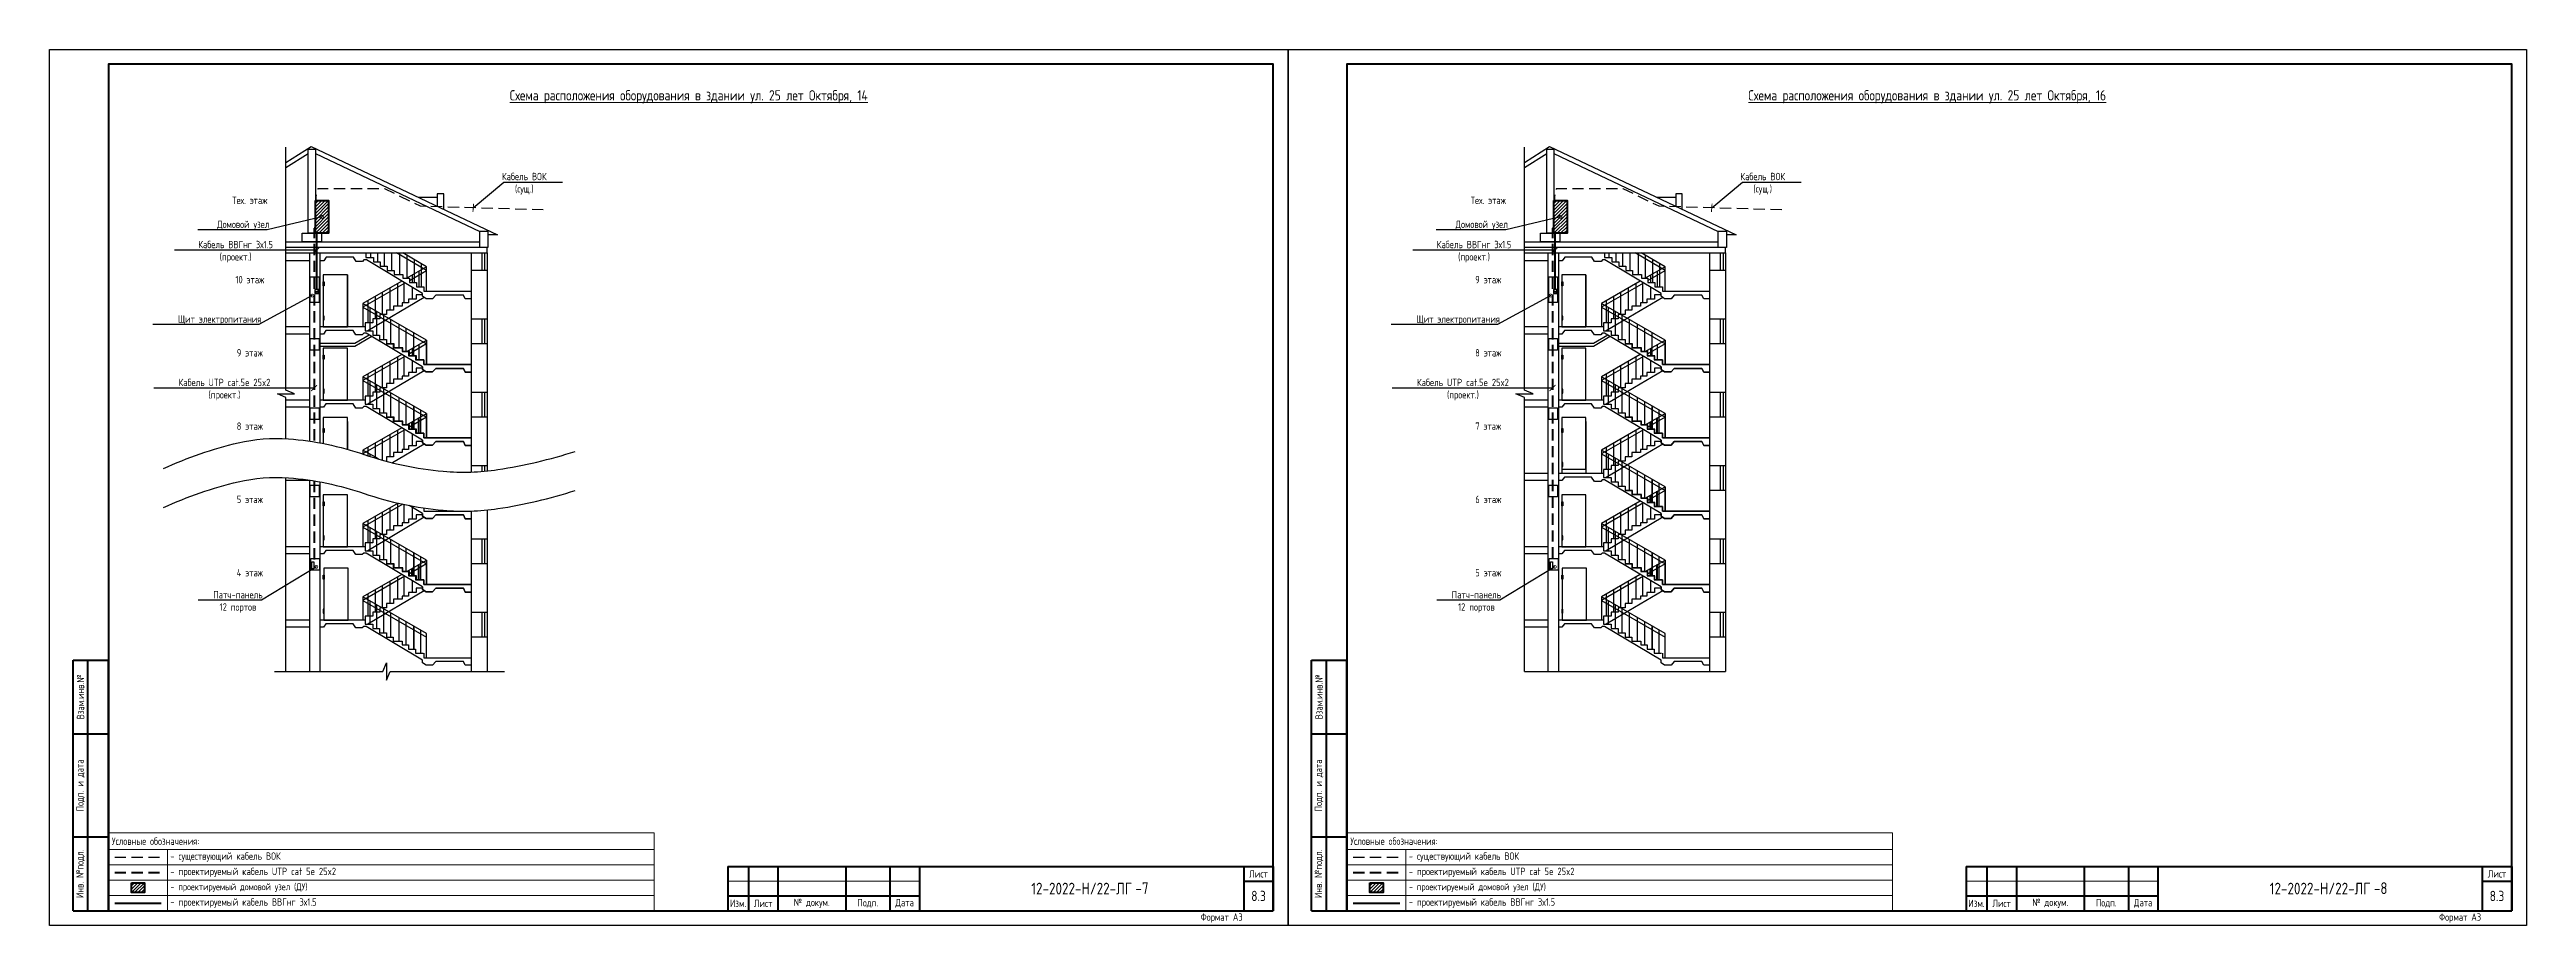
# Model space of a CAD drawing. Header units: millimetres. Extents: x -211 to 10565, y -2293 to 2244.
# Drawn here: x 3149 to 3989, y -1111 to -814 of the extents above; entities that cross this region are included whole.
import ezdxf
from ezdxf import colors
from ezdxf.entities.mleader import LeaderData, LeaderLine
from ezdxf.math import Vec2, Vec3

# ---------------------------------------------------------------- set-up
doc = ezdxf.new("R2010")
doc.units = ezdxf.units.MM
doc.linetypes.add('штриховая', pattern=[19.05, 12.7, -6.35])
doc.layers.add('(034) Оформление_0', color=7, linetype='Continuous', lineweight=9)
doc.layers.add('Домофония схемы', color=7, linetype='Continuous', lineweight=40)
doc.layers.add('_Проектируемое оборудование_кабели', color=7, linetype='Continuous', lineweight=50, true_color=0x000000)
for name, color, linetype in [('_Существующее оборудование_кабели', 7, 'Continuous'), ('Выноски и подписи', 7, 'Continuous'), ('Планы', 7, 'Continuous')]:
    doc.layers.add(name, color=color, linetype=linetype)
doc.layers.add('ВЭ', color=7, linetype='Continuous', plot=False)
doc.styles.get("Standard").update_dxf_attribs({"font": 'gost.TTF'})

msp = doc.modelspace()

# ---------------------------------------------------------------- texts
at = {"layer": '(034) Оформление_0', "attachment_point": 5}
for s, insert, char_height in [('{\\LСхема расположения оборудования в здании ул. 25 лет Октября, 14}', (3366.05, -829.91), 3.5), ('{\\LСхема расположения оборудования в здании ул. 25 лет Октября, 16}', (3786.05, -829.91), 3.5), ('Тех. этаж', (3217.19, -865.03), 2.5), ('Тех. этаж', (3637.19, -865.03), 2.5), ('9 этаж', (3217.19, -916.74), 2.5), ('8 этаж', (3637.19, -916.74), 2.5), ('5 этаж', (3217.19, -966.45), 2.5), ('6 этаж', (3637.19, -966.45), 2.5), ('4 этаж', (3217.19, -991.31), 2.5), ('5 этаж', (3637.19, -991.31), 2.5)]:
    msp.add_mtext(s, dxfattribs=dict(at, insert=insert, char_height=char_height))
at = {"layer": '(034) Оформление_0'}
for s, insert, char_height, width, attachment_point in [('-7', (3517.53, -1098.27), 4, 36.751, 4), ('8.3', (3559.28, -1100.91), 3.5, 10, 5), ('-8', (3937.53, -1098.27), 4, 36.751, 4), ('8.3', (3979.28, -1100.91), 3.5, 10, 5)]:
    msp.add_mtext(s, dxfattribs=dict(at, insert=insert, char_height=char_height, width=width, attachment_point=attachment_point))

# ---------------------------------------------------------------- blocks, each defined once
blk = doc.blocks.new('_DotSmall')
at = {"color": 0, "linetype": 'ByBlock', "const_width": 0.5}
blk.add_lwpolyline([(-0.0625, 0, 1), (0.0625, 0, 1)], format="xyb", close=True, dxfattribs=at)
blk = doc.blocks.new('_ArchTick')
at = {"color": 0, "const_width": 0.15}
blk.add_lwpolyline([(-0.5, -0.5), (0.5, 0.5)], dxfattribs=at)
blk = doc.blocks.new('*T325')
at = {"layer": '(034) Оформление_0', "lineweight": 60, "transparency": 16777216}
for p, q in [((0, 0), (185, 0)), ((0, 0), (0, -15)), ((7, 0), (7, -15)), ((17, 0), (17, -15)), ((40, 0), (40, -15)), ((55, 0), (55, -15)), ((65, 0), (65, -15)), ((175, 0), (175, -15)), ((185, 0), (185, -15)), ((175, -5), (185, -5)), ((0, -10), (65, -10)), ((0, -15), (185, -15))]:
    blk.add_line(p, q, dxfattribs=at)
at = {"layer": '(034) Оформление_0', "transparency": 16777216}
blk.add_line((0, -5), (65, -5), dxfattribs=at)
at = {"layer": '(034) Оформление_0', "color": 0, "lineweight": 60, "transparency": 16777216, "attachment_point": 5}
for s, insert, char_height, width in [('{\\fGOST|b0|i0|c0;12-2022-Н/22-ЛГ', (120, -7.5), 4, 110), ('Лист', (180, -2.5), 2.5, 10), ('Изм.', (3.5, -12.5), 2.5, 7), ('Лист', (12, -12.5), 2.5, 10), ('№ докум.', (28.5, -12.5), 2.5, 21), ('Подп.', (47.5, -12.5), 2.5, 15), ('Дата', (60, -12.5), 2.5, 10)]:
    blk.add_mtext(s, dxfattribs=dict(at, insert=insert, char_height=char_height, width=width))
blk = doc.blocks.new('*U324')
blk.add_blockref('*T325', (-185, 15))
blk = doc.blocks.new('*T11')
at = {"layer": '_Проектируемое оборудование_кабели', "color": 0, "lineweight": 50, "transparency": 16777216}
for p, q in [((0, 0), (0, 85)), ((0, 85), (12, 85)), ((5, 0), (5, 85)), ((12, 0), (12, 85)), ((0, 60), (12, 60)), ((0, 25), (12, 25)), ((0, 0), (12, 0))]:
    blk.add_line(p, q, dxfattribs=at)
at = {"layer": '_Проектируемое оборудование_кабели', "color": 0, "transparency": 16777216, "char_height": 2.5, "attachment_point": 5, "rotation": 90}
for s, insert, width in [('{\\C256;Взам.инв.№\\P}', (2.5, 72.5), 25), ('{\\C256;Подп. и дата\\P}', (2.5, 42.5), 35), ('{\\C256;Инв. №подл.\\P}', (2.5, 12.5), 25)]:
    blk.add_mtext(s, dxfattribs=dict(at, insert=insert, width=width))
blk = doc.blocks.new('А3_мал_штамп')
at = {"layer": '(034) Оформление_0'}
blk.add_lwpolyline([(420, 297), (0, 297), (0, 0), (420, 0)], close=True, dxfattribs=at)
at = {"layer": '(034) Оформление_0', "lineweight": 60}
blk.add_lwpolyline([(415, 5), (415, 292), (20, 292), (20, 5)], close=True, dxfattribs=at)
for name, p in [('*T11', (8, 5)), ('*U324', (415, 5))]:
    blk.add_blockref(name, p)
at = {"insert": (397.5, 2.5), "char_height": 2.5, "width": 35, "attachment_point": 5}
blk.add_mtext('Формат А3', dxfattribs=at)
blk = doc.blocks.new('*T432')
at = {"layer": 'Defpoints', "color": 8, "linetype": 'ByBlock', "lineweight": 0, "transparency": 16777216}
for p, q in [((0, 0), (185, 0)), ((0, 0), (0, -26.36)), ((185, 0), (185, -26.36)), ((0, -5.59), (185, -5.59)), ((20, -5.59), (20, -26.36)), ((0, -10.78), (185, -10.78)), ((0, -15.97), (185, -15.97)), ((0, -21.17), (185, -21.17)), ((0, -26.36), (185, -26.36))]:
    blk.add_line(p, q, dxfattribs=at)
at = {"color": 0, "transparency": 16777216, "attachment_point": 4}
for s, insert, char_height, width in [('{\\C256;Условные обозначения:}', (1.13, -2.79), 2.5, 182.7483), ('- существующий кабель {\\C256;ВОК}', (20.98, -8.18), 2.5074, 163.0306), ('- проектируемый кабель {\\C256;UTP cat 5e 25x2}', (20.98, -13.38), 2.5074, 163.0306), ('{\\C256;- проектируемый домовой узел (ДУ)}', (21, -18.57), 2.3, 163), ('- проектируемый кабель {\\C256;ВВГнг 3х1.5}', (20.98, -23.76), 2.5074, 163.0306)]:
    blk.add_mtext(s, dxfattribs=dict(at, insert=insert, char_height=char_height, width=width))
blk = doc.blocks.new('*T433')
at = {"layer": 'Defpoints', "color": 8, "linetype": 'ByBlock', "lineweight": 0, "transparency": 16777216}
for p, q in [((0, 0), (185, 0)), ((0, 0), (0, -26.36)), ((185, 0), (185, -26.36)), ((0, -5.59), (185, -5.59)), ((20, -5.59), (20, -26.36)), ((0, -10.78), (185, -10.78)), ((0, -15.97), (185, -15.97)), ((0, -21.17), (185, -21.17)), ((0, -26.36), (185, -26.36))]:
    blk.add_line(p, q, dxfattribs=at)
at = {"color": 0, "transparency": 16777216, "attachment_point": 4}
for s, insert, char_height, width in [('{\\C256;Условные обозначения:}', (1.13, -2.79), 2.5, 182.7483), ('- существующий кабель {\\C256;ВОК}', (20.98, -8.18), 2.5074, 163.0306), ('- проектируемый кабель {\\C256;UTP cat 5e 25x2}', (20.98, -13.38), 2.5074, 163.0306), ('{\\C256;- проектируемый домовой узел (ДУ)}', (21, -18.57), 2.3, 163), ('- проектируемый кабель {\\C256;ВВГнг 3х1.5}', (20.98, -23.76), 2.5074, 163.0306)]:
    blk.add_mtext(s, dxfattribs=dict(at, insert=insert, char_height=char_height, width=width))

# ---------------------------------------------------------------- hatches: boundary and pattern name
h = msp.add_hatch()
h.set_pattern_fill('ANSI31', color=256, scale=0.25)
h.set_pattern_definition([(45, (1862.0346, -640.5421), (-0.561266, 0.561266), [])])
h.paths.add_polyline_path([(3239.44, -865.08), (3243.91, -865.08), (3243.91, -876.22), (3239.44, -876.22)])
h = msp.add_hatch()
h.set_pattern_fill('ANSI31', color=256, scale=0.25)
h.set_pattern_definition([(45, (2282.0346, -640.5421), (-0.561266, 0.561266), [])])
h.paths.add_polyline_path([(3659.44, -865.08), (3663.91, -865.08), (3663.91, -876.22), (3659.44, -876.22)])
h = msp.add_hatch()
h.set_pattern_fill('ANSI31', color=256, scale=0.25)
h.set_pattern_definition([(45, (1799.6395, -871.9131), (-0.561266, 0.561266), [])])
h.paths.add_polyline_path([(3177.04, -1096.45), (3181.51, -1096.45), (3181.51, -1099.78), (3177.04, -1099.78)])
h = msp.add_hatch()
h.set_pattern_fill('ANSI31', color=256, scale=0.25)
h.set_pattern_definition([(45, (2219.6395, -871.9131), (-0.561266, 0.561266), [])])
h.paths.add_polyline_path([(3597.04, -1096.45), (3601.51, -1096.45), (3601.51, -1099.78), (3597.04, -1099.78)])

# ---------------------------------------------------------------- linework, layer by layer
msp.add_lwpolyline([(3187.93, -969.19, -0.049173), (3213.28, -960.48, -0.077279), (3230.35, -959.14, -0.063844), (3255.98, -964.42, 0.060859), (3282.82, -970.13, 0.059432), (3301.34, -969.56, 0.040747), (3327.59, -963.38)], format="xyb")
msp.add_lwpolyline([(3649.47, -1024.79), (3717.7, -1024.79)])
at = {"layer": '_Проектируемое оборудование_кабели'}
for points in [[(3239.44, -865.08), (3243.91, -865.08), (3243.91, -876.22), (3239.44, -876.22)], [(3659.44, -865.08), (3663.91, -865.08), (3663.91, -876.22), (3659.44, -876.22)], [(3177.04, -1096.45), (3181.51, -1096.45), (3181.51, -1099.78), (3177.04, -1099.78)], [(3597.04, -1096.45), (3601.51, -1096.45), (3601.51, -1099.78), (3597.04, -1099.78)]]:
    msp.add_lwpolyline(points, close=True, dxfattribs=at)
at = {"layer": '_Проектируемое оборудование_кабели', "color": 1}
for points in [[(3239.9, -895.32), (3239.9, -876.22)], [(3659.9, -895.32), (3659.9, -876.22)], [(3171.37, -1103.31), (3187.19, -1103.31)], [(3591.37, -1103.31), (3607.19, -1103.31)]]:
    msp.add_lwpolyline(points, dxfattribs=at)
at = {"layer": '_Существующее оборудование_кабели'}
for points in [[(3229.47, -945.85), (3229.47, -931.87), (3226.54, -930.61), (3229.47, -930.61), (3232.39, -930.61), (3229.47, -929.36), (3229.47, -847.01)], [(3229.47, -852.21), (3238, -846.79), (3301.21, -876.75), (3297.97, -876.75)], [(3649.47, -1024.79), (3649.47, -931.87), (3646.54, -930.61), (3649.47, -930.61), (3652.39, -930.61), (3649.47, -929.36), (3649.47, -847.01)], [(3649.47, -852.21), (3658, -846.79), (3721.21, -876.75), (3717.97, -876.75)], [(3237.02, -849.25), (3229.47, -854.04)], [(3239.44, -849.15), (3295.15, -875.55)], [(3657.02, -849.25), (3649.47, -854.04)], [(3659.44, -849.15), (3715.15, -875.55)], [(3282.97, -868.09), (3282.97, -862.78), (3280.77, -862.78), (3280.77, -864.1), (3274.52, -864.1)], [(3280.77, -864.1), (3280.77, -867.05)], [(3702.97, -868.09), (3702.97, -862.78), (3700.77, -862.78), (3700.77, -864.1), (3694.52, -864.1)], [(3700.77, -864.1), (3700.77, -867.05)], [(3229.47, -879.08), (3295.11, -879.08)], [(3295.15, -881.03), (3229.47, -881.03)], [(3297.7, -882.84), (3297.7, -881.03)], [(3649.47, -879.08), (3715.11, -879.08)], [(3715.15, -881.03), (3649.47, -881.03)], [(3717.7, -882.84), (3717.7, -881.03)], [(3229.47, -882.84), (3297.7, -882.84), (3297.7, -956.79)], [(3237.41, -885.54), (3229.47, -885.54)], [(3237.41, -882.84), (3237.41, -946.69)], [(3241, -882.84), (3241, -947.28)], [(3292.22, -898.4), (3290.25, -898.4), (3289.64, -897.15), (3280.28, -897.15), (3279.2, -898.39), (3276.98, -898.39), (3275.78, -897.51), (3275.78, -896.64), (3256.74, -885.26), (3255.91, -885.26), (3255.46, -885.79), (3253.27, -885.79), (3252.34, -884.35), (3243.13, -884.35), (3242.27, -885.54), (3241, -885.54)], [(3242.11, -890.38), (3242.11, -907.92)], [(3250.33, -890.31), (3250.33, -907.92)], [(3256.56, -882.84), (3256.56, -884.4), (3259.13, -884.4), (3259.13, -885.89), (3261.45, -885.89), (3261.45, -887.36), (3263.82, -887.36), (3263.82, -888.82), (3266.12, -888.82), (3266.12, -890.24), (3269.12, -890.24), (3269.12, -891.48), (3271.31, -891.48), (3271.31, -892.92), (3273.68, -892.92), (3273.68, -894.31), (3276.25, -894.31), (3276.25, -895.81), (3292.22, -895.81)], [(3258.23, -884.4), (3258.23, -882.84)], [(3260.59, -885.89), (3260.59, -882.84)], [(3262.87, -887.36), (3262.87, -882.84)], [(3265.33, -888.82), (3265.33, -882.84)], [(3271.31, -892.21), (3277.16, -888.84), (3266.97, -882.84)], [(3268.11, -890.24), (3268.11, -882.84)], [(3277.16, -895.81), (3277.16, -887.58), (3269.1, -882.84)], [(3277.16, -887.58), (3270.41, -891.48)], [(3270.51, -891.48), (3270.51, -883.67)], [(3273.05, -892.92), (3273.05, -885.16)], [(3274.64, -894.31), (3274.64, -889.04)], [(3275.42, -894.31), (3275.42, -886.57)], [(3292.22, -882.84), (3292.22, -957.16)], [(3292.22, -888.77), (3297.7, -888.77)], [(3295.87, -882.84), (3295.87, -888.77)], [(3296.84, -882.84), (3296.84, -888.77)], [(3649.47, -882.84), (3717.7, -882.84), (3717.7, -1024.79)], [(3657.41, -885.54), (3649.47, -885.54)], [(3657.41, -882.84), (3657.41, -1024.79)], [(3661, -882.84), (3661, -1024.79)], [(3712.22, -898.4), (3710.25, -898.4), (3709.64, -897.15), (3700.28, -897.15), (3699.2, -898.39), (3696.98, -898.39), (3695.78, -897.51), (3695.78, -896.64), (3676.74, -885.26), (3675.91, -885.26), (3675.46, -885.79), (3673.27, -885.79), (3672.34, -884.35), (3663.13, -884.35), (3662.27, -885.54), (3661, -885.54)], [(3662.11, -890.38), (3662.11, -907.92)], [(3670.33, -890.31), (3670.33, -907.92)], [(3676.56, -882.84), (3676.56, -884.4), (3679.13, -884.4), (3679.13, -885.89), (3681.45, -885.89), (3681.45, -887.36), (3683.82, -887.36), (3683.82, -888.82), (3686.12, -888.82), (3686.12, -890.24), (3689.12, -890.24), (3689.12, -891.48), (3691.31, -891.48), (3691.31, -892.92), (3693.68, -892.92), (3693.68, -894.31), (3696.25, -894.31), (3696.25, -895.81), (3712.22, -895.81)], [(3678.23, -884.4), (3678.23, -882.84)], [(3680.59, -885.89), (3680.59, -882.84)], [(3682.87, -887.36), (3682.87, -882.84)], [(3685.33, -888.82), (3685.33, -882.84)], [(3691.31, -892.21), (3697.16, -888.84), (3686.97, -882.84)], [(3688.11, -890.24), (3688.11, -882.84)], [(3697.16, -895.81), (3697.16, -887.58), (3689.1, -882.84)], [(3697.16, -887.58), (3690.41, -891.48)], [(3690.51, -891.48), (3690.51, -883.67)], [(3693.05, -892.92), (3693.05, -885.16)], [(3694.64, -894.31), (3694.64, -889.04)], [(3695.42, -894.31), (3695.42, -886.57)], [(3712.22, -882.84), (3712.22, -1024.79)], [(3712.22, -888.77), (3717.7, -888.77)], [(3715.87, -882.84), (3715.87, -888.77)], [(3716.84, -882.84), (3716.84, -888.77)], [(3239.51, -895.66), (3239.73, -896.24), (3239.9, -895.98), (3240.08, -896.24), (3240.3, -895.66)], [(3275.78, -897.08), (3273.59, -897.08), (3273.59, -898.57), (3271.02, -898.57), (3271.02, -899.79), (3268.85, -899.79), (3268.85, -900.88), (3265.89, -900.88), (3265.89, -902.33), (3263.58, -902.33), (3263.58, -903.77), (3261.28, -903.77), (3261.28, -905.23), (3258.89, -905.23), (3258.89, -906.58), (3256.32, -906.58), (3256.32, -907.92), (3241, -907.92)], [(3268.73, -892.44), (3255.58, -900.01), (3255.58, -907.92)], [(3269.8, -893.07), (3255.58, -901.27), (3277.16, -913.69), (3271.31, -917.06)], [(3276.37, -897.95), (3257.18, -909.26)], [(3259.83, -905.23), (3259.83, -897.57)], [(3262.16, -903.77), (3262.16, -896.22)], [(3264.74, -902.33), (3264.74, -894.75)], [(3267.26, -893.29), (3267.26, -900.88)], [(3269.58, -899.79), (3269.58, -892.95)], [(3272.25, -890.41), (3272.25, -892.92)], [(3272.25, -894.54), (3272.25, -898.57)], [(3659.51, -895.66), (3659.73, -896.24), (3659.9, -895.98), (3660.08, -896.24), (3660.3, -895.66)], [(3695.78, -897.08), (3693.59, -897.08), (3693.59, -898.57), (3691.02, -898.57), (3691.02, -899.79), (3688.85, -899.79), (3688.85, -900.88), (3685.89, -900.88), (3685.89, -902.33), (3683.58, -902.33), (3683.58, -903.77), (3681.28, -903.77), (3681.28, -905.23), (3678.89, -905.23), (3678.89, -906.58), (3676.32, -906.58), (3676.32, -907.92), (3661, -907.92)], [(3688.73, -892.44), (3675.58, -900.01), (3675.58, -907.92)], [(3689.8, -893.07), (3675.58, -901.27), (3697.16, -913.69), (3691.31, -917.06)], [(3696.37, -897.95), (3677.18, -909.26)], [(3679.83, -905.23), (3679.83, -897.57)], [(3682.16, -903.77), (3682.16, -896.22)], [(3684.74, -902.33), (3684.74, -894.75)], [(3687.26, -893.29), (3687.26, -900.88)], [(3689.58, -899.79), (3689.58, -892.95)], [(3692.25, -890.41), (3692.25, -892.92)], [(3692.25, -894.54), (3692.25, -898.57)], [(3270.41, -916.34), (3277.16, -912.44), (3277.16, -920.67), (3277.16, -912.44), (3255.58, -900.01)], [(3257.34, -906.58), (3257.34, -899)], [(3257.98, -909.26), (3257.98, -901.4)], [(3260.33, -910.75), (3260.33, -902.76)], [(3262.64, -912.22), (3262.64, -904.08)], [(3265.07, -913.68), (3265.07, -905.48)], [(3267.85, -915.1), (3267.85, -907.09)], [(3297.7, -905.31), (3292.22, -905.31)], [(3295.87, -905.31), (3295.87, -913.63)], [(3296.84, -905.31), (3296.84, -913.63)], [(3690.41, -916.34), (3697.16, -912.44), (3697.16, -920.67), (3697.16, -912.44), (3675.58, -900.01)], [(3677.34, -906.58), (3677.34, -899)], [(3677.98, -909.26), (3677.98, -901.4)], [(3680.33, -910.75), (3680.33, -902.76)], [(3682.64, -912.22), (3682.64, -904.08)], [(3685.07, -913.68), (3685.07, -905.48)], [(3687.85, -915.1), (3687.85, -907.09)], [(3717.7, -905.31), (3712.22, -905.31)], [(3715.87, -905.31), (3715.87, -913.63)], [(3716.84, -905.31), (3716.84, -913.63)], [(3237.41, -907.92), (3229.47, -907.92)], [(3237.41, -910.36), (3229.47, -910.36)], [(3275.78, -921.52), (3275.78, -922.36), (3276.98, -923.24), (3279.2, -923.24), (3280.28, -922.01), (3289.64, -922.01), (3290.25, -923.26), (3292.22, -923.26), (3290.25, -923.26), (3289.64, -922.01), (3280.28, -922.01), (3279.2, -923.24), (3276.98, -923.24), (3275.78, -922.36), (3275.78, -921.52), (3256.64, -910.09), (3255.81, -910.09), (3255.35, -910.61), (3253.17, -910.61), (3252.26, -909.16), (3243.03, -909.16), (3242.16, -910.36), (3241, -910.36)], [(3257.71, -910.71), (3252.87, -913.56), (3241, -913.56)], [(3258.57, -911.24), (3252.87, -914.59), (3241, -914.59)], [(3256.32, -907.92), (3256.32, -909.26), (3258.89, -909.26), (3258.89, -910.75), (3261.2, -910.75), (3261.2, -912.22), (3263.58, -912.22), (3263.58, -913.68), (3265.87, -913.68), (3265.87, -915.1), (3268.88, -915.1), (3268.88, -916.34), (3271.07, -916.34), (3271.07, -917.77), (3273.42, -917.77), (3273.42, -919.16), (3276, -919.16)], [(3276.25, -919.16), (3276.25, -920.67), (3292.22, -920.67), (3276.25, -920.67), (3276.25, -919.16), (3273.68, -919.16), (3273.68, -917.77), (3271.31, -917.77), (3271.31, -916.34), (3269.12, -916.34), (3269.12, -915.1), (3266.12, -915.1), (3266.12, -913.68), (3263.82, -913.68)], [(3270.26, -916.34), (3270.26, -908.46)], [(3272.25, -915.27), (3272.25, -917.77)], [(3272.8, -917.77), (3272.8, -910.02)], [(3274.64, -919.16), (3274.64, -913.9)], [(3292.22, -913.63), (3297.7, -913.63)], [(3657.41, -907.92), (3649.47, -907.92)], [(3657.41, -910.36), (3649.47, -910.36)], [(3695.78, -921.52), (3695.78, -922.36), (3696.98, -923.24), (3699.2, -923.24), (3700.28, -922.01), (3709.64, -922.01), (3710.25, -923.26), (3712.22, -923.26), (3710.25, -923.26), (3709.64, -922.01), (3700.28, -922.01), (3699.2, -923.24), (3696.98, -923.24), (3695.78, -922.36), (3695.78, -921.52), (3676.64, -910.09), (3675.81, -910.09), (3675.35, -910.61), (3673.17, -910.61), (3672.26, -909.16), (3663.03, -909.16), (3662.16, -910.36), (3661, -910.36)], [(3677.71, -910.71), (3672.87, -913.56), (3661, -913.56)], [(3678.57, -911.24), (3672.87, -914.59), (3661, -914.59)], [(3676.32, -907.92), (3676.32, -909.26), (3678.89, -909.26), (3678.89, -910.75), (3681.2, -910.75), (3681.2, -912.22), (3683.58, -912.22), (3683.58, -913.68), (3685.87, -913.68), (3685.87, -915.1), (3688.88, -915.1), (3688.88, -916.34), (3691.07, -916.34), (3691.07, -917.77), (3693.42, -917.77), (3693.42, -919.16), (3696, -919.16)], [(3696.25, -919.16), (3696.25, -920.67), (3712.22, -920.67), (3696.25, -920.67), (3696.25, -919.16), (3693.68, -919.16), (3693.68, -917.77), (3691.31, -917.77), (3691.31, -916.34), (3689.12, -916.34), (3689.12, -915.1), (3686.12, -915.1), (3686.12, -913.68), (3683.82, -913.68)], [(3690.26, -916.34), (3690.26, -908.46)], [(3692.25, -915.27), (3692.25, -917.77)], [(3692.8, -917.77), (3692.8, -910.02)], [(3694.64, -919.16), (3694.64, -913.9)], [(3712.22, -913.63), (3717.7, -913.63)], [(3275.78, -921.94), (3273.59, -921.94), (3273.59, -923.43), (3271.02, -923.43), (3271.02, -924.65), (3268.85, -924.65), (3268.85, -925.73), (3265.89, -925.73), (3265.89, -927.19), (3263.58, -927.19), (3263.58, -928.65), (3261.28, -928.65), (3261.28, -930.08), (3258.89, -930.08), (3258.89, -931.46), (3256.32, -931.46), (3256.32, -932.78), (3241, -932.78)], [(3268.73, -917.3), (3255.58, -924.87), (3255.58, -932.78)], [(3269.8, -917.94), (3255.58, -926.12), (3277.16, -938.55), (3271.31, -941.92)], [(3276.37, -922.8), (3257.18, -934.11)], [(3257.34, -931.46), (3257.34, -923.85)], [(3259.83, -930.08), (3259.83, -922.43)], [(3262.16, -928.65), (3262.16, -921.08)], [(3264.74, -927.19), (3264.74, -919.6)], [(3267.26, -918.15), (3267.26, -925.73)], [(3269.58, -924.65), (3269.58, -917.81)], [(3272.25, -919.42), (3272.25, -923.43)], [(3695.78, -921.94), (3693.59, -921.94), (3693.59, -923.43), (3691.02, -923.43), (3691.02, -924.65), (3688.85, -924.65), (3688.85, -925.73), (3685.89, -925.73), (3685.89, -927.19), (3683.58, -927.19), (3683.58, -928.65), (3681.28, -928.65), (3681.28, -930.08), (3678.89, -930.08), (3678.89, -931.46), (3676.32, -931.46), (3676.32, -932.78), (3661, -932.78)], [(3688.73, -917.3), (3675.58, -924.87), (3675.58, -932.78)], [(3689.8, -917.94), (3675.58, -926.12), (3697.16, -938.55), (3691.31, -941.92)], [(3696.37, -922.8), (3677.18, -934.11)], [(3677.34, -931.46), (3677.34, -923.85)], [(3679.83, -930.08), (3679.83, -922.43)], [(3682.16, -928.65), (3682.16, -921.08)], [(3684.74, -927.19), (3684.74, -919.6)], [(3687.26, -918.15), (3687.26, -925.73)], [(3689.58, -924.65), (3689.58, -917.81)], [(3692.25, -919.42), (3692.25, -923.43)], [(3270.41, -941.19), (3277.16, -937.3), (3277.16, -945.53), (3277.16, -937.3), (3255.58, -924.87)], [(3257.98, -934.11), (3257.98, -926.26)], [(3260.33, -935.6), (3260.33, -927.61)], [(3262.64, -937.08), (3262.64, -928.93)], [(3265.07, -938.53), (3265.07, -930.36)], [(3267.85, -939.96), (3267.85, -931.95)], [(3297.7, -930.19), (3292.22, -930.19)], [(3295.87, -930.19), (3295.87, -938.48)], [(3296.84, -930.19), (3296.84, -938.48)], [(3690.41, -941.19), (3697.16, -937.3), (3697.16, -945.53), (3697.16, -937.3), (3675.58, -924.87)], [(3677.98, -934.11), (3677.98, -926.26)], [(3680.33, -935.6), (3680.33, -927.61)], [(3682.64, -937.08), (3682.64, -928.93)], [(3685.07, -938.53), (3685.07, -930.36)], [(3687.85, -939.96), (3687.85, -931.95)], [(3717.7, -930.19), (3712.22, -930.19)], [(3715.87, -930.19), (3715.87, -938.48)], [(3716.84, -930.19), (3716.84, -938.48)], [(3237.41, -932.78), (3229.47, -932.78)], [(3237.41, -935.21), (3229.47, -935.21)], [(3275.78, -946.37), (3275.78, -947.22), (3276.98, -948.1), (3279.2, -948.1), (3280.28, -946.86), (3289.64, -946.86), (3290.25, -948.13), (3292.22, -948.13), (3290.25, -948.13), (3289.64, -946.86), (3280.28, -946.86), (3279.2, -948.1), (3276.98, -948.1), (3275.78, -947.22), (3275.78, -946.37), (3256.64, -934.94), (3255.81, -934.94), (3255.35, -935.47), (3253.17, -935.47), (3252.26, -934.03), (3243.03, -934.03), (3242.16, -935.21), (3241, -935.21)], [(3250.33, -949.44), (3250.33, -938.64), (3242.11, -938.64), (3242.11, -947.49)], [(3242.11, -940.09), (3242.11, -947.49)], [(3250.33, -940.02), (3250.33, -949.44)], [(3256.32, -932.78), (3256.32, -934.11), (3258.89, -934.11), (3258.89, -935.6), (3261.2, -935.6), (3261.2, -937.08), (3263.58, -937.08), (3263.58, -938.53), (3265.87, -938.53), (3265.87, -939.96), (3268.88, -939.96), (3268.88, -941.19), (3271.07, -941.19), (3271.07, -942.65), (3273.42, -942.65), (3273.42, -944.02), (3276, -944.02)], [(3276.25, -944.02), (3276.25, -945.53), (3292.22, -945.53), (3276.25, -945.53), (3276.25, -944.02), (3273.68, -944.02), (3273.68, -942.65), (3271.31, -942.65), (3271.31, -941.19), (3269.12, -941.19), (3269.12, -939.96), (3266.12, -939.96), (3266.12, -938.53), (3263.82, -938.53)], [(3270.26, -941.19), (3270.26, -933.34)], [(3272.02, -940.13), (3272.02, -942.65)], [(3272.25, -940.13), (3272.25, -942.65)], [(3274.4, -944.02), (3274.4, -938.75)], [(3274.64, -944.02), (3274.64, -938.75)], [(3275.18, -944.02), (3275.18, -936.28)], [(3292.22, -938.48), (3297.7, -938.48)], [(3657.41, -932.78), (3649.47, -932.78)], [(3657.41, -935.21), (3649.47, -935.21)], [(3695.78, -946.37), (3695.78, -947.22), (3696.98, -948.1), (3699.2, -948.1), (3700.28, -946.86), (3709.64, -946.86), (3710.25, -948.13), (3712.22, -948.13), (3710.25, -948.13), (3709.64, -946.86), (3700.28, -946.86), (3699.2, -948.1), (3696.98, -948.1), (3695.78, -947.22), (3695.78, -946.37), (3676.64, -934.94), (3675.81, -934.94), (3675.35, -935.47), (3673.17, -935.47), (3672.26, -934.03), (3663.03, -934.03), (3662.16, -935.21), (3661, -935.21)], [(3662.11, -940.09), (3662.11, -957.65)], [(3670.33, -940.02), (3670.33, -957.65)], [(3676.32, -932.78), (3676.32, -934.11), (3678.89, -934.11), (3678.89, -935.6), (3681.2, -935.6), (3681.2, -937.08), (3683.58, -937.08), (3683.58, -938.53), (3685.87, -938.53), (3685.87, -939.96), (3688.88, -939.96), (3688.88, -941.19), (3691.07, -941.19), (3691.07, -942.65), (3693.42, -942.65), (3693.42, -944.02), (3696, -944.02)], [(3696.25, -944.02), (3696.25, -945.53), (3712.22, -945.53), (3696.25, -945.53), (3696.25, -944.02), (3693.68, -944.02), (3693.68, -942.65), (3691.31, -942.65), (3691.31, -941.19), (3689.12, -941.19), (3689.12, -939.96), (3686.12, -939.96), (3686.12, -938.53), (3683.82, -938.53)], [(3690.26, -941.19), (3690.26, -933.34)], [(3692.02, -940.13), (3692.02, -942.65)], [(3692.25, -940.13), (3692.25, -942.65)], [(3694.4, -944.02), (3694.4, -938.75)], [(3694.64, -944.02), (3694.64, -938.75)], [(3695.18, -944.02), (3695.18, -936.28)], [(3712.22, -938.48), (3717.7, -938.48)], [(3268.73, -942.16), (3255.58, -949.73), (3255.58, -951.06)], [(3269.8, -942.8), (3255.58, -950.98), (3255.92, -951.18)], [(3257.34, -951.65), (3257.34, -948.73)], [(3259.83, -952.44), (3259.83, -947.29)], [(3262.16, -953.13), (3262.16, -945.93)], [(3275.78, -946.8), (3273.59, -946.8), (3273.59, -948.29), (3271.02, -948.29), (3271.02, -949.51), (3268.85, -949.51), (3268.85, -950.59), (3265.89, -950.59), (3265.89, -952.05), (3263.58, -952.05), (3263.58, -953.5), (3263.54, -953.5)], [(3264.74, -952.05), (3264.74, -944.46)], [(3276.37, -947.66), (3265.58, -954.03)], [(3267.26, -943), (3267.26, -950.59)], [(3269.58, -949.51), (3269.58, -942.67)], [(3272.25, -944.27), (3272.25, -948.29)], [(3695.78, -946.8), (3693.59, -946.8), (3693.59, -948.29), (3691.02, -948.29), (3691.02, -949.51), (3688.85, -949.51), (3688.85, -950.59), (3685.89, -950.59), (3685.89, -952.05), (3683.58, -952.05), (3683.58, -953.5), (3681.28, -953.5), (3681.28, -954.96), (3678.89, -954.96), (3678.89, -956.31), (3676.32, -956.31), (3676.32, -957.65), (3661, -957.65)], [(3688.73, -942.16), (3675.58, -949.73), (3675.58, -957.65)], [(3689.8, -942.8), (3675.58, -950.98), (3697.16, -963.41), (3691.31, -966.79)], [(3696.37, -947.66), (3677.18, -958.99)], [(3677.34, -956.31), (3677.34, -948.73)], [(3679.83, -954.96), (3679.83, -947.29)], [(3682.16, -953.5), (3682.16, -945.93)], [(3684.74, -952.05), (3684.74, -944.46)], [(3687.26, -943), (3687.26, -950.59)], [(3689.58, -949.51), (3689.58, -942.67)], [(3692.25, -944.27), (3692.25, -948.29)], [(3260.79, -952.73), (3255.58, -949.73)], [(3257.98, -951.86), (3257.98, -951.11)], [(3260.33, -952.6), (3260.33, -952.49)], [(3297.7, -955.04), (3292.22, -955.04)], [(3295.87, -955.04), (3295.87, -956.96)], [(3296.84, -955.04), (3296.84, -956.87)], [(3690.41, -966.05), (3697.16, -962.17), (3697.16, -970.4), (3697.16, -962.17), (3675.58, -949.73)], [(3677.98, -958.99), (3677.98, -951.11)], [(3680.33, -960.46), (3680.33, -952.49)], [(3682.64, -961.93), (3682.64, -953.79)], [(3685.07, -963.41), (3685.07, -955.21)], [(3687.85, -964.83), (3687.85, -956.8)], [(3717.7, -955.04), (3712.22, -955.04)], [(3715.87, -955.04), (3715.87, -963.36)], [(3716.84, -955.04), (3716.84, -963.36)], [(3229.47, -1024.79), (3229.47, -959.08)], [(3237.41, -960.07), (3229.47, -960.07)], [(3237.41, -959.92), (3237.41, -1024.79)], [(3241, -960.51), (3241, -1024.79)], [(3657.41, -957.65), (3649.47, -957.65)], [(3657.41, -960.07), (3649.47, -960.07)], [(3695.78, -971.23), (3695.78, -972.08), (3696.98, -972.96), (3699.2, -972.96), (3700.28, -971.72), (3709.64, -971.72), (3710.25, -972.99), (3712.22, -972.99), (3710.25, -972.99), (3709.64, -971.72), (3700.28, -971.72), (3699.2, -972.96), (3696.98, -972.96), (3695.78, -972.08), (3695.78, -971.23), (3676.64, -959.8), (3675.81, -959.8), (3675.35, -960.33), (3673.17, -960.33), (3672.26, -958.89), (3663.03, -958.89), (3662.16, -960.07), (3661, -960.07)], [(3676.32, -957.65), (3676.32, -958.99), (3678.89, -958.99), (3678.89, -960.46), (3681.2, -960.46), (3681.2, -961.93), (3683.58, -961.93), (3683.58, -963.41), (3685.87, -963.41), (3685.87, -964.83), (3688.88, -964.83), (3688.88, -966.05), (3691.07, -966.05), (3691.07, -967.5), (3693.42, -967.5), (3693.42, -968.88), (3696, -968.88)], [(3696.25, -968.88), (3696.25, -970.4), (3712.22, -970.4), (3696.25, -970.4), (3696.25, -968.88), (3693.68, -968.88), (3693.68, -967.5), (3691.31, -967.5), (3691.31, -966.05), (3689.12, -966.05), (3689.12, -964.83), (3686.12, -964.83), (3686.12, -963.41), (3683.82, -963.41)], [(3690.26, -966.05), (3690.26, -958.19)], [(3692.02, -964.98), (3692.02, -967.5)], [(3692.25, -964.98), (3692.25, -967.5)], [(3694.4, -968.88), (3694.4, -963.61)], [(3694.64, -968.88), (3694.64, -963.61)], [(3695.18, -968.88), (3695.18, -961.14)], [(3712.22, -963.36), (3717.7, -963.36)], [(3275.78, -971.65), (3273.59, -971.65), (3273.59, -973.14), (3271.02, -973.14), (3271.02, -974.36), (3268.85, -974.36), (3268.85, -975.46), (3265.89, -975.46), (3265.89, -976.9), (3263.58, -976.9), (3263.58, -978.36), (3261.28, -978.36), (3261.28, -979.81), (3258.89, -979.81), (3258.89, -981.17), (3256.32, -981.17), (3256.32, -982.51), (3241, -982.51)], [(3267.51, -967.72), (3255.58, -974.6), (3255.58, -982.51)], [(3269.09, -968.06), (3255.58, -975.84), (3277.16, -988.28), (3271.31, -991.65)], [(3276.37, -972.52), (3257.18, -983.84)], [(3257.34, -981.17), (3257.34, -973.58)], [(3259.83, -979.81), (3259.83, -972.14)], [(3262.16, -978.36), (3262.16, -970.81)], [(3264.74, -976.9), (3264.74, -969.32)], [(3267.26, -967.86), (3267.26, -975.46)], [(3269.58, -974.36), (3269.58, -968.17)], [(3275.78, -971.23), (3275.78, -972.08), (3276.98, -972.96), (3279.2, -972.96), (3280.28, -971.72), (3289.64, -971.72), (3290.25, -972.99), (3292.22, -972.99), (3290.25, -972.99), (3289.64, -971.72), (3280.28, -971.72), (3279.2, -972.96), (3276.98, -972.96), (3275.78, -972.08), (3275.78, -971.23), (3271.19, -968.49)], [(3272.25, -969.13), (3272.25, -973.14)], [(3276.25, -969.36), (3276.25, -970.4), (3291.8, -970.4)], [(3292.22, -970.39), (3292.22, -1024.79)], [(3297.7, -970.02), (3297.7, -1024.79)], [(3695.78, -971.65), (3693.59, -971.65), (3693.59, -973.14), (3691.02, -973.14), (3691.02, -974.36), (3688.85, -974.36), (3688.85, -975.46), (3685.89, -975.46), (3685.89, -976.9), (3683.58, -976.9), (3683.58, -978.36), (3681.28, -978.36), (3681.28, -979.81), (3678.89, -979.81), (3678.89, -981.17), (3676.32, -981.17), (3676.32, -982.51), (3661, -982.51)], [(3688.73, -967.01), (3675.58, -974.6), (3675.58, -982.51)], [(3689.8, -967.66), (3675.58, -975.84), (3697.16, -988.28), (3691.31, -991.65)], [(3696.37, -972.52), (3677.18, -983.84)], [(3677.34, -981.17), (3677.34, -973.58)], [(3679.83, -979.81), (3679.83, -972.14)], [(3682.16, -978.36), (3682.16, -970.81)], [(3684.74, -976.9), (3684.74, -969.32)], [(3687.26, -967.86), (3687.26, -975.46)], [(3689.58, -974.36), (3689.58, -967.52)], [(3692.25, -969.13), (3692.25, -973.14)], [(3237.41, -982.51), (3229.47, -982.51)], [(3270.41, -990.91), (3277.16, -987.03), (3277.16, -995.26), (3277.16, -987.03), (3255.58, -974.6)], [(3256.32, -982.51), (3256.32, -983.84), (3258.89, -983.84), (3258.89, -985.32), (3261.2, -985.32), (3261.2, -986.81), (3263.58, -986.81), (3263.58, -988.26), (3265.87, -988.26), (3265.87, -989.69), (3268.88, -989.69), (3268.88, -990.91), (3271.07, -990.91), (3271.07, -992.36), (3273.42, -992.36), (3273.42, -993.73), (3276, -993.73)], [(3257.98, -983.84), (3257.98, -975.99)], [(3260.33, -985.32), (3260.33, -977.34)], [(3262.64, -986.81), (3262.64, -978.66)], [(3265.07, -988.26), (3265.07, -980.07)], [(3267.85, -989.69), (3267.85, -981.66)], [(3297.7, -979.9), (3292.22, -979.9)], [(3295.87, -979.9), (3295.87, -988.21)], [(3296.84, -979.9), (3296.84, -988.21)], [(3657.41, -982.51), (3649.47, -982.51)], [(3690.41, -990.91), (3697.16, -987.03), (3697.16, -995.26), (3697.16, -987.03), (3675.58, -974.6)], [(3676.32, -982.51), (3676.32, -983.84), (3678.89, -983.84), (3678.89, -985.32), (3681.2, -985.32), (3681.2, -986.81), (3683.58, -986.81), (3683.58, -988.26), (3685.87, -988.26), (3685.87, -989.69), (3688.88, -989.69), (3688.88, -990.91), (3691.07, -990.91), (3691.07, -992.36), (3693.42, -992.36), (3693.42, -993.73), (3696, -993.73)], [(3677.98, -983.84), (3677.98, -975.99)], [(3680.33, -985.32), (3680.33, -977.34)], [(3682.64, -986.81), (3682.64, -978.66)], [(3685.07, -988.26), (3685.07, -980.07)], [(3687.85, -989.69), (3687.85, -981.66)], [(3717.7, -979.9), (3712.22, -979.9)], [(3715.87, -979.9), (3715.87, -988.21)], [(3716.84, -979.9), (3716.84, -988.21)], [(3237.41, -984.93), (3229.47, -984.93)], [(3275.78, -996.09), (3275.78, -996.95), (3276.98, -997.83), (3279.2, -997.83), (3280.28, -996.58), (3289.64, -996.58), (3290.25, -997.85), (3292.22, -997.85), (3290.25, -997.85), (3289.64, -996.58), (3280.28, -996.58), (3279.2, -997.83), (3276.98, -997.83), (3275.78, -996.95), (3275.78, -996.09), (3256.64, -984.66), (3255.81, -984.66), (3255.35, -985.18), (3253.17, -985.18), (3252.26, -983.74), (3243.03, -983.74), (3242.16, -984.93), (3241, -984.93)], [(3276.25, -993.73), (3276.25, -995.26), (3292.22, -995.26), (3276.25, -995.26), (3276.25, -993.73), (3273.68, -993.73), (3273.68, -992.36), (3271.31, -992.36), (3271.31, -990.91), (3269.12, -990.91), (3269.12, -989.69), (3266.12, -989.69), (3266.12, -988.26), (3263.82, -988.26)], [(3270.26, -990.91), (3270.26, -983.05)], [(3272.02, -989.84), (3272.02, -992.36)], [(3272.25, -989.84), (3272.25, -992.36)], [(3274.4, -993.73), (3274.4, -988.47)], [(3274.64, -993.73), (3274.64, -988.47)], [(3275.18, -993.73), (3275.18, -986)], [(3292.22, -988.21), (3297.7, -988.21)], [(3657.41, -984.93), (3649.47, -984.93)], [(3695.78, -996.09), (3695.78, -996.95), (3696.98, -997.83), (3699.2, -997.83), (3700.28, -996.58), (3709.64, -996.58), (3710.25, -997.85), (3712.22, -997.85), (3710.25, -997.85), (3709.64, -996.58), (3700.28, -996.58), (3699.2, -997.83), (3696.98, -997.83), (3695.78, -996.95), (3695.78, -996.09), (3676.64, -984.66), (3675.81, -984.66), (3675.35, -985.18), (3673.17, -985.18), (3672.26, -983.74), (3663.03, -983.74), (3662.16, -984.93), (3661, -984.93)], [(3696.25, -993.73), (3696.25, -995.26), (3712.22, -995.26), (3696.25, -995.26), (3696.25, -993.73), (3693.68, -993.73), (3693.68, -992.36), (3691.31, -992.36), (3691.31, -990.91), (3689.12, -990.91), (3689.12, -989.69), (3686.12, -989.69), (3686.12, -988.26), (3683.82, -988.26)], [(3690.26, -990.91), (3690.26, -983.05)], [(3692.02, -989.84), (3692.02, -992.36)], [(3692.25, -989.84), (3692.25, -992.36)], [(3694.4, -993.73), (3694.4, -988.47)], [(3694.64, -993.73), (3694.64, -988.47)], [(3695.18, -993.73), (3695.18, -986)], [(3712.22, -988.21), (3717.7, -988.21)], [(3275.78, -996.51), (3273.59, -996.51), (3273.59, -998), (3271.02, -998), (3271.02, -999.24), (3268.85, -999.24), (3268.85, -1000.32), (3265.89, -1000.32), (3265.89, -1001.76), (3263.58, -1001.76), (3263.58, -1003.22), (3261.28, -1003.22), (3261.28, -1004.67), (3258.89, -1004.67), (3258.89, -1006.03), (3256.32, -1006.03), (3256.32, -1007.36), (3241, -1007.36)], [(3268.73, -991.87), (3255.58, -999.46), (3255.58, -1007.36)], [(3269.8, -992.51), (3255.58, -1000.71), (3277.16, -1013.14)], [(3277.16, -1020.11), (3277.16, -1011.88), (3255.58, -999.46)], [(3276.37, -997.39), (3257.18, -1008.7)], [(3257.34, -1006.03), (3257.34, -998.44)], [(3259.83, -1004.67), (3259.83, -997)], [(3262.16, -1003.22), (3262.16, -995.66)], [(3264.74, -1001.76), (3264.74, -994.17)], [(3267.26, -992.72), (3267.26, -1000.32)], [(3269.58, -999.24), (3269.58, -992.38)], [(3272.25, -993.99), (3272.25, -998)], [(3695.78, -996.51), (3693.59, -996.51), (3693.59, -998), (3691.02, -998), (3691.02, -999.24), (3688.85, -999.24), (3688.85, -1000.32), (3685.89, -1000.32), (3685.89, -1001.76), (3683.58, -1001.76), (3683.58, -1003.22), (3681.28, -1003.22), (3681.28, -1004.67), (3678.89, -1004.67), (3678.89, -1006.03), (3676.32, -1006.03), (3676.32, -1007.36), (3661, -1007.36)], [(3688.73, -991.87), (3675.58, -999.46), (3675.58, -1007.36)], [(3689.8, -992.51), (3675.58, -1000.71), (3697.16, -1013.14)], [(3697.16, -1020.11), (3697.16, -1011.88), (3675.58, -999.46)], [(3696.37, -997.39), (3677.18, -1008.7)], [(3677.34, -1006.03), (3677.34, -998.44)], [(3679.83, -1004.67), (3679.83, -997)], [(3682.16, -1003.22), (3682.16, -995.66)], [(3684.74, -1001.76), (3684.74, -994.17)], [(3687.26, -992.72), (3687.26, -1000.32)], [(3689.58, -999.24), (3689.58, -992.38)], [(3692.25, -993.99), (3692.25, -998)], [(3237.41, -1007.36), (3229.47, -1007.36)], [(3256.32, -1007.36), (3256.32, -1008.7), (3258.89, -1008.7), (3258.89, -1010.17), (3261.2, -1010.17), (3261.2, -1011.66), (3263.58, -1011.66), (3263.58, -1013.12), (3265.87, -1013.12), (3265.87, -1014.54), (3268.88, -1014.54), (3268.88, -1015.76), (3271.07, -1015.76), (3271.07, -1017.22), (3273.42, -1017.22), (3273.42, -1018.61), (3276, -1018.61)], [(3257.98, -1008.7), (3257.98, -1000.84)], [(3260.33, -1010.17), (3260.33, -1002.2)], [(3262.64, -1011.66), (3262.64, -1003.52)], [(3265.07, -1013.12), (3265.07, -1004.93)], [(3267.85, -1014.54), (3267.85, -1006.52)], [(3270.26, -1015.76), (3270.26, -1007.91)], [(3297.7, -1004.76), (3292.22, -1004.76)], [(3295.87, -1004.76), (3295.87, -1013.07)], [(3296.84, -1004.76), (3296.84, -1013.07)], [(3657.41, -1007.36), (3649.47, -1007.36)], [(3676.32, -1007.36), (3676.32, -1008.7), (3678.89, -1008.7), (3678.89, -1010.17), (3681.2, -1010.17), (3681.2, -1011.66), (3683.58, -1011.66), (3683.58, -1013.12), (3685.87, -1013.12), (3685.87, -1014.54), (3688.88, -1014.54), (3688.88, -1015.76), (3691.07, -1015.76), (3691.07, -1017.22), (3693.42, -1017.22), (3693.42, -1018.61), (3696, -1018.61)], [(3677.98, -1008.7), (3677.98, -1000.84)], [(3680.33, -1010.17), (3680.33, -1002.2)], [(3682.64, -1011.66), (3682.64, -1003.52)], [(3685.07, -1013.12), (3685.07, -1004.93)], [(3687.85, -1014.54), (3687.85, -1006.52)], [(3690.26, -1015.76), (3690.26, -1007.91)], [(3717.7, -1004.76), (3712.22, -1004.76)], [(3715.87, -1004.76), (3715.87, -1013.07)], [(3716.84, -1004.76), (3716.84, -1013.07)], [(3237.41, -1009.79), (3229.47, -1009.79)], [(3292.22, -1022.7), (3290.25, -1022.7), (3289.64, -1021.45), (3280.28, -1021.45), (3279.2, -1022.69), (3276.98, -1022.69), (3275.78, -1021.81), (3275.78, -1020.94), (3256.64, -1009.53), (3255.81, -1009.53), (3255.35, -1010.04), (3253.17, -1010.04), (3252.26, -1008.6), (3243.03, -1008.6), (3242.16, -1009.79), (3241, -1009.79)], [(3275.18, -1018.61), (3275.18, -1010.87)], [(3292.22, -1013.07), (3297.7, -1013.07)], [(3657.41, -1009.79), (3649.47, -1009.79)], [(3712.22, -1022.7), (3710.25, -1022.7), (3709.64, -1021.45), (3700.28, -1021.45), (3699.2, -1022.69), (3696.98, -1022.69), (3695.78, -1021.81), (3695.78, -1020.94), (3676.64, -1009.53), (3675.81, -1009.53), (3675.35, -1010.04), (3673.17, -1010.04), (3672.26, -1008.6), (3663.03, -1008.6), (3662.16, -1009.79), (3661, -1009.79)], [(3695.18, -1018.61), (3695.18, -1010.87)], [(3712.22, -1013.07), (3717.7, -1013.07)], [(3276.25, -1018.61), (3276.25, -1020.11), (3292.22, -1020.11)], [(3696.25, -1018.61), (3696.25, -1020.11), (3712.22, -1020.11)]]:
    msp.add_lwpolyline(points, dxfattribs=at)
for points in [[(3237.02, -847.69), (3239.44, -847.69), (3239.44, -876.22), (3237.02, -876.22)], [(3657.02, -847.69), (3659.44, -847.69), (3659.44, -876.22), (3657.02, -876.22)], [(3238.22, -879.08), (3234.93, -879.08), (3234.93, -876.22), (3241.5, -876.22), (3241.5, -879.08)], [(3238.24, -876.22), (3238.22, -876.22)], [(3295.15, -875.51), (3297.97, -875.51), (3297.97, -881.03), (3295.15, -881.03)], [(3658.22, -879.08), (3654.93, -879.08), (3654.93, -876.22), (3661.5, -876.22), (3661.5, -879.08)], [(3658.24, -876.22), (3658.22, -876.22)], [(3715.15, -875.51), (3717.97, -875.51), (3717.97, -881.03), (3715.15, -881.03)], [(3250.33, -890.31), (3242.11, -890.31), (3242.11, -907.92), (3250.33, -907.92)], [(3670.33, -890.31), (3662.11, -890.31), (3662.11, -907.92), (3670.33, -907.92)], [(3237.71, -891), (3240.69, -891), (3240.69, -899.66), (3237.71, -899.66)], [(3240.49, -895.32), (3239.3, -895.32), (3239.3, -896.68), (3240.49, -896.68)], [(3242.11, -892.7), (3242.44, -892.7), (3242.44, -894.04), (3242.11, -894.04)], [(3657.71, -891), (3660.69, -891), (3660.69, -899.66), (3657.71, -899.66)], [(3660.49, -895.32), (3659.3, -895.32), (3659.3, -896.68), (3660.49, -896.68)], [(3662.11, -892.7), (3662.44, -892.7), (3662.44, -894.04), (3662.11, -894.04)], [(3242.11, -905.6), (3242.44, -905.6), (3242.44, -904.26), (3242.11, -904.26)], [(3662.11, -905.6), (3662.44, -905.6), (3662.44, -904.26), (3662.11, -904.26)], [(3237.71, -911.9), (3240.69, -911.9), (3240.69, -915.86), (3237.71, -915.86)], [(3250.33, -915.17), (3242.11, -915.17), (3242.11, -932.78), (3250.33, -932.78)], [(3657.71, -911.9), (3660.69, -911.9), (3660.69, -915.86), (3657.71, -915.86)], [(3670.33, -915.17), (3662.11, -915.17), (3662.11, -932.78), (3670.33, -932.78)], [(3242.11, -917.55), (3242.44, -917.55), (3242.44, -918.91), (3242.11, -918.91)], [(3662.11, -917.55), (3662.44, -917.55), (3662.44, -918.91), (3662.11, -918.91)], [(3242.11, -930.47), (3242.44, -930.47), (3242.44, -929.12), (3242.11, -929.12)], [(3662.11, -930.47), (3662.44, -930.47), (3662.44, -929.12), (3662.11, -929.12)], [(3237.71, -935.37), (3240.69, -935.37), (3240.69, -939.33), (3237.71, -939.33)], [(3272.8, -934.88), (3272.8, -942.65)], [(3657.71, -935.37), (3660.69, -935.37), (3660.69, -939.33), (3657.71, -939.33)], [(3670.33, -938.64), (3662.11, -938.64), (3662.11, -956.24), (3670.33, -956.24)], [(3692.8, -934.88), (3692.8, -942.65)], [(3242.11, -942.41), (3242.44, -942.41), (3242.44, -943.77), (3242.11, -943.77)], [(3662.11, -942.41), (3662.44, -942.41), (3662.44, -943.77), (3662.11, -943.77)], [(3662.11, -955.33), (3662.44, -955.33), (3662.44, -953.98), (3662.11, -953.98)], [(3237.71, -961.61), (3240.69, -961.61), (3240.69, -965.57), (3237.71, -965.57)], [(3250.33, -964.88), (3242.11, -964.88), (3242.11, -982.51), (3250.33, -982.51)], [(3657.71, -961.61), (3660.69, -961.61), (3660.69, -965.57), (3657.71, -965.57)], [(3670.33, -964.88), (3662.11, -964.88), (3662.11, -982.51), (3670.33, -982.51)], [(3692.8, -959.75), (3692.8, -967.5)], [(3242.11, -967.27), (3242.44, -967.27), (3242.44, -968.62), (3242.11, -968.62)], [(3662.11, -967.27), (3662.44, -967.27), (3662.44, -968.62), (3662.11, -968.62)], [(3242.11, -980.19), (3242.44, -980.19), (3242.44, -978.83), (3242.11, -978.83)], [(3662.11, -980.19), (3662.44, -980.19), (3662.44, -978.83), (3662.11, -978.83)], [(3237.88, -986.47), (3240.86, -986.47), (3240.86, -990.45), (3237.88, -990.45)], [(3238.25, -987.6), (3238.95, -987.6), (3238.95, -990.04), (3238.25, -990.04)], [(3250.51, -989.74), (3242.28, -989.74), (3242.28, -1007.36), (3250.51, -1007.36)], [(3272.8, -984.61), (3272.8, -992.36)], [(3657.88, -986.47), (3660.86, -986.47), (3660.86, -990.45), (3657.88, -990.45)], [(3658.25, -987.6), (3658.95, -987.6), (3658.95, -990.04), (3658.25, -990.04)], [(3670.51, -989.74), (3662.28, -989.74), (3662.28, -1007.36), (3670.51, -1007.36)], [(3692.8, -984.61), (3692.8, -992.36)], [(3242.11, -992.12), (3242.44, -992.12), (3242.44, -993.48), (3242.11, -993.48)], [(3662.11, -992.12), (3662.44, -992.12), (3662.44, -993.48), (3662.11, -993.48)], [(3242.11, -1005.04), (3242.44, -1005.04), (3242.44, -1003.69), (3242.11, -1003.69)], [(3662.11, -1005.04), (3662.44, -1005.04), (3662.44, -1003.69), (3662.11, -1003.69)], [(3272.8, -1009.46), (3272.8, -1017.22)], [(3692.8, -1009.46), (3692.8, -1017.22)]]:
    msp.add_lwpolyline(points, close=True, dxfattribs=at)
at = {"layer": '_Существующее оборудование_кабели', "linetype": 'штриховая', "ltscale": 0.3, "flags": 128}
for points in [[(3316.72, -868.28), (3275.1, -867.06), (3262.99, -861.12), (3240.22, -861.12), (3239.61, -863.68), (3239.61, -865.08)], [(3736.72, -868.28), (3695.1, -867.06), (3682.99, -861.12), (3660.22, -861.12), (3659.61, -863.68), (3659.61, -865.08)], [(3171.37, -1087.73), (3187.19, -1087.73)], [(3591.37, -1087.73), (3607.19, -1087.73)]]:
    msp.add_lwpolyline(points, dxfattribs=at)
at = {"layer": 'Домофония схемы', "color": 5, "linetype": 'штриховая', "ltscale": 0.3, "flags": 128}
for points in [[(3239.44, -874.51), (3239, -874.51), (3239, -946.94)], [(3659.44, -874.51), (3659, -874.51), (3659, -987.04), (3658.61, -987.04), (3658.61, -987.6)], [(3239, -960.17), (3239, -987.04), (3238.61, -987.04), (3238.61, -987.6)], [(3171.37, -1092.92), (3187.19, -1092.92)], [(3591.37, -1092.92), (3607.19, -1092.92)]]:
    msp.add_lwpolyline(points, dxfattribs=at)
at = {"layer": 'Планы'}
msp.add_lwpolyline([(3225.61, -1024.79), (3262.33, -1024.79), (3263.58, -1021.86), (3263.58, -1024.79), (3263.58, -1027.71), (3264.84, -1024.79), (3303.62, -1024.79)], dxfattribs=at)

# ---------------------------------------------------------------- block references
for name, p in [('*T432', (3169.28, -1079.55)), ('*T433', (3589.28, -1079.55))]:
    msp.add_blockref(name, p)

msp.set_redraw_order([(e.dxf.handle, doc.entitydb.next_handle()) for e in msp.query("TEXT MTEXT ATTDEF DIMENSION ARC_DIMENSION")])  # texts and dimensions are drawn at this point

# ---------------------------------------------------------------- leaders
at = {"layer": 'Выноски и подписи'}
ml = msp.add_multileader_mtext('Standard', dxfattribs=at)
ml.set_content('Щит электропитания', color=256)
ml.set_leader_properties()
ml.set_arrow_properties(name='DOTSMALL')
ml.build(insert=Vec2(0, 0))
ml.multileader.update_dxf_attribs({"text_left_attachment_type": 6, "text_right_attachment_type": 6, "dogleg_length": 0, "arrow_head_size": 2})
ctx = ml.context
ctx.base_point, ctx.char_height, ctx.arrow_head_size, ctx.landing_gap_size, ctx.plane_origin = Vec3(3193.61, -907.18), 2.5, 2, 0, Vec3(3185.41, -895.01)
ctx.left_attachment, ctx.right_attachment, ctx.text_align_type = 6, 6, 1
notes = []
notes.append((ctx, [(1, (1, 1, 0), (3220.3, -907.18), (-1, 0), 0, [(0, [(3238.36, -897.33)], 0, [])])]))
ctx.mtext.insert, ctx.mtext.defined_height, ctx.mtext.alignment, ctx.mtext.flow_direction = Vec3(3206.96, -904.05), 11.09, 2, 5
ml = msp.add_multileader_mtext('Standard', dxfattribs=at)
ml.set_content('Щит электропитания', color=256)
ml.set_leader_properties()
ml.set_arrow_properties(name='DOTSMALL')
ml.build(insert=Vec2(0, 0))
ml.multileader.update_dxf_attribs({"text_left_attachment_type": 6, "text_right_attachment_type": 6, "dogleg_length": 0, "arrow_head_size": 2})
ctx = ml.context
ctx.base_point, ctx.char_height, ctx.arrow_head_size, ctx.landing_gap_size, ctx.plane_origin = Vec3(3613.61, -907.18), 2.5, 2, 0, Vec3(3605.41, -895.01)
ctx.left_attachment, ctx.right_attachment, ctx.text_align_type = 6, 6, 1
notes.append((ctx, [(1, (1, 1, 0), (3640.3, -907.18), (-1, 0), 0, [(0, [(3658.36, -897.33)], 0, [])])]))
ctx.mtext.insert, ctx.mtext.defined_height, ctx.mtext.alignment, ctx.mtext.flow_direction = Vec3(3626.96, -904.05), 11.09, 2, 5
ml = msp.add_multileader_mtext('Standard', dxfattribs=at)
ml.set_content('Патч-панель\\P12 портов', color=256)
ml.set_leader_properties()
ml.set_arrow_properties(name='DOTSMALL')
ml.build(insert=Vec2(0, 0))
ml.multileader.update_dxf_attribs({"text_left_attachment_type": 6, "text_right_attachment_type": 6, "dogleg_length": 0, "arrow_head_size": 2})
ctx = ml.context
ctx.base_point, ctx.char_height, ctx.arrow_head_size, ctx.landing_gap_size, ctx.plane_origin = Vec3(3205.2, -1000.64), 2.5, 2, 0, Vec3(3186.32, -981.54)
ctx.left_attachment, ctx.right_attachment, ctx.text_align_type = 6, 6, 1
notes.append((ctx, [(1, (1, 1, 0), (3221.15, -1000.64), (-1, 0), 0, [(0, [(3239.76, -989.32)], 0, [])])]))
ctx.mtext.insert, ctx.mtext.defined_height, ctx.mtext.alignment, ctx.mtext.flow_direction = Vec3(3213.17, -997.51), 11.09, 2, 5
ml = msp.add_multileader_mtext('Standard', dxfattribs=at)
ml.set_content('Патч-панель\\P12 портов', color=256)
ml.set_leader_properties()
ml.set_arrow_properties(name='DOTSMALL')
ml.build(insert=Vec2(0, 0))
ml.multileader.update_dxf_attribs({"text_left_attachment_type": 6, "text_right_attachment_type": 6, "dogleg_length": 0, "arrow_head_size": 2})
ctx = ml.context
ctx.base_point, ctx.char_height, ctx.arrow_head_size, ctx.landing_gap_size, ctx.plane_origin = Vec3(3625.2, -1000.64), 2.5, 2, 0, Vec3(3606.32, -981.54)
ctx.left_attachment, ctx.right_attachment, ctx.text_align_type = 6, 6, 1
notes.append((ctx, [(1, (1, 1, 0), (3641.15, -1000.64), (-1, 0), 0, [(0, [(3659.76, -989.32)], 0, [])])]))
ctx.mtext.insert, ctx.mtext.defined_height, ctx.mtext.alignment, ctx.mtext.flow_direction = Vec3(3633.17, -997.51), 11.09, 2, 5
for ctx, leaders in notes:
    for number, flags, end, landing, length, lines in leaders:
        leader = LeaderData()
        leader.index, (leader.has_last_leader_line, leader.has_dogleg_vector, leader.attachment_direction) = number, flags
        leader.last_leader_point, leader.dogleg_vector, leader.dogleg_length = Vec3(end), Vec3(landing), length
        for number, points, colour, breaks in lines:
            line = LeaderLine()
            line.index, line.vertices, line.color, line.breaks = number, Vec3.list(points), colors.encode_raw_color(colour), breaks
            leader.lines.append(line)
        ctx.leaders.append(leader)

# ---------------------------------------------------------------- next in the draw order: leaders
at = {"layer": 'Выноски и подписи', "linetype": 'Continuous', "ltscale": 5}
ml = msp.add_multileader_mtext('Standard', dxfattribs=at)
ml.set_content('Кабель ВОК\\P(сущ.)', color=256)
ml.set_leader_properties()
ml.set_arrow_properties(name='ARCHTICK')
ml.build(insert=Vec2(0, 0))
ml.multileader.update_dxf_attribs({"text_left_attachment_type": 6, "text_right_attachment_type": 6, "dogleg_length": 0, "arrow_head_size": 2})
ctx = ml.context
ctx.base_point, ctx.char_height, ctx.arrow_head_size, ctx.landing_gap_size, ctx.plane_origin = Vec3(3303.36, -858.84), 2.5, 2, 0, Vec3(3357, -858.3)
ctx.left_attachment, ctx.right_attachment, ctx.text_align_type = 6, 6, 1
notes = []
notes.append((ctx, [(1, (1, 1, 0), (3303.36, -858.84), (1, 0), 0, [(0, [(3292.98, -867.59)], 0, [])])]))
ctx.mtext.insert, ctx.mtext.alignment, ctx.mtext.flow_direction = Vec3(3310.27, -855.71), 2, 5
ctx.mtext.has_bg_fill, ctx.mtext.bg_color, ctx.mtext.bg_scale_factor, ctx.mtext.bg_transparency, ctx.mtext.use_window_bg_color = 1, -1027028792, 1.5, 0, 1
ml = msp.add_multileader_mtext('Standard', dxfattribs=at)
ml.set_content('Кабель ВОК\\P(сущ.)', color=256)
ml.set_leader_properties()
ml.set_arrow_properties(name='ARCHTICK')
ml.build(insert=Vec2(0, 0))
ml.multileader.update_dxf_attribs({"text_left_attachment_type": 6, "text_right_attachment_type": 6, "dogleg_length": 0, "arrow_head_size": 2})
ctx = ml.context
ctx.base_point, ctx.char_height, ctx.arrow_head_size, ctx.landing_gap_size, ctx.plane_origin = Vec3(3723.36, -858.84), 2.5, 2, 0, Vec3(3777, -858.3)
ctx.left_attachment, ctx.right_attachment, ctx.text_align_type = 6, 6, 1
notes.append((ctx, [(1, (1, 1, 0), (3723.36, -858.84), (1, 0), 0, [(0, [(3712.98, -867.59)], 0, [])])]))
ctx.mtext.insert, ctx.mtext.alignment, ctx.mtext.flow_direction = Vec3(3730.27, -855.71), 2, 5
ctx.mtext.has_bg_fill, ctx.mtext.bg_color, ctx.mtext.bg_scale_factor, ctx.mtext.bg_transparency, ctx.mtext.use_window_bg_color = 1, -1027028792, 1.5, 0, 1
ml = msp.add_multileader_mtext('Standard', dxfattribs=at)
ml.set_content('Кабель ВВГнг 3х1.5\\P(проект.)', color=256)
ml.set_leader_properties()
ml.set_arrow_properties(name='ARCHTICK')
ml.build(insert=Vec2(0, 0))
ml.multileader.update_dxf_attribs({"text_left_attachment_type": 6, "text_right_attachment_type": 6, "dogleg_length": 0, "arrow_head_size": 2})
ctx = ml.context
ctx.base_point, ctx.char_height, ctx.arrow_head_size, ctx.landing_gap_size, ctx.plane_origin = Vec3(3200.89, -881.89), 2.5, 2, 0, Vec3(3247.34, -881.36)
ctx.left_attachment, ctx.right_attachment, ctx.text_align_type = 6, 6, 1
notes.append((ctx, [(0, (1, 1, 0), (3223.86, -881.89), (-1, 0), 0, [(0, [(3239.9, -881.89)], 0, [])])]))
ctx.mtext.insert, ctx.mtext.alignment, ctx.mtext.flow_direction = Vec3(3212.38, -878.77), 2, 5
ctx.mtext.has_bg_fill, ctx.mtext.bg_color, ctx.mtext.bg_scale_factor, ctx.mtext.bg_transparency, ctx.mtext.use_window_bg_color = 1, -1027028792, 1.5, 0, 1
ml = msp.add_multileader_mtext('Standard', dxfattribs=at)
ml.set_content('Кабель ВВГнг 3х1.5\\P(проект.)', color=256)
ml.set_leader_properties()
ml.set_arrow_properties(name='ARCHTICK')
ml.build(insert=Vec2(0, 0))
ml.multileader.update_dxf_attribs({"text_left_attachment_type": 6, "text_right_attachment_type": 6, "dogleg_length": 0, "arrow_head_size": 2})
ctx = ml.context
ctx.base_point, ctx.char_height, ctx.arrow_head_size, ctx.landing_gap_size, ctx.plane_origin = Vec3(3620.89, -881.89), 2.5, 2, 0, Vec3(3667.34, -881.36)
ctx.left_attachment, ctx.right_attachment, ctx.text_align_type = 6, 6, 1
notes.append((ctx, [(0, (1, 1, 0), (3643.86, -881.89), (-1, 0), 0, [(0, [(3659.9, -881.89)], 0, [])])]))
ctx.mtext.insert, ctx.mtext.alignment, ctx.mtext.flow_direction = Vec3(3632.38, -878.77), 2, 5
ctx.mtext.has_bg_fill, ctx.mtext.bg_color, ctx.mtext.bg_scale_factor, ctx.mtext.bg_transparency, ctx.mtext.use_window_bg_color = 1, -1027028792, 1.5, 0, 1
ml = msp.add_multileader_mtext('Standard', dxfattribs=at)
ml.set_content('Кабель UTP cat.5e 25x2\\P(проект.)', color=256)
ml.set_leader_properties()
ml.set_arrow_properties(name='ARCHTICK')
ml.build(insert=Vec2(0, 0))
ml.multileader.update_dxf_attribs({"text_left_attachment_type": 6, "text_right_attachment_type": 6, "dogleg_length": 0, "arrow_head_size": 2})
ctx = ml.context
ctx.base_point, ctx.char_height, ctx.arrow_head_size, ctx.landing_gap_size, ctx.plane_origin = Vec3(3194.24, -928.67), 2.5, 2, 0, Vec3(3246.44, -928.13)
ctx.left_attachment, ctx.right_attachment, ctx.text_align_type = 6, 6, 1
notes.append((ctx, [(0, (1, 1, 0), (3222.97, -928.67), (-1, 0), 0, [(0, [(3239, -928.67)], 0, [])])]))
ctx.mtext.insert, ctx.mtext.alignment, ctx.mtext.flow_direction = Vec3(3208.6, -925.54), 2, 5
ctx.mtext.has_bg_fill, ctx.mtext.bg_color, ctx.mtext.bg_scale_factor, ctx.mtext.bg_transparency, ctx.mtext.use_window_bg_color = 1, -1027028792, 1.5, 0, 1
ml = msp.add_multileader_mtext('Standard', dxfattribs=at)
ml.set_content('Кабель UTP cat.5e 25x2\\P(проект.)', color=256)
ml.set_leader_properties()
ml.set_arrow_properties(name='ARCHTICK')
ml.build(insert=Vec2(0, 0))
ml.multileader.update_dxf_attribs({"text_left_attachment_type": 6, "text_right_attachment_type": 6, "dogleg_length": 0, "arrow_head_size": 2})
ctx = ml.context
ctx.base_point, ctx.char_height, ctx.arrow_head_size, ctx.landing_gap_size, ctx.plane_origin = Vec3(3614.24, -928.67), 2.5, 2, 0, Vec3(3666.44, -928.13)
ctx.left_attachment, ctx.right_attachment, ctx.text_align_type = 6, 6, 1
notes.append((ctx, [(0, (1, 1, 0), (3642.97, -928.67), (-1, 0), 0, [(0, [(3659, -928.67)], 0, [])])]))
ctx.mtext.insert, ctx.mtext.alignment, ctx.mtext.flow_direction = Vec3(3628.6, -925.54), 2, 5
ctx.mtext.has_bg_fill, ctx.mtext.bg_color, ctx.mtext.bg_scale_factor, ctx.mtext.bg_transparency, ctx.mtext.use_window_bg_color = 1, -1027028792, 1.5, 0, 1
for ctx, leaders in notes:
    for number, flags, end, landing, length, lines in leaders:
        leader = LeaderData()
        leader.index, (leader.has_last_leader_line, leader.has_dogleg_vector, leader.attachment_direction) = number, flags
        leader.last_leader_point, leader.dogleg_vector, leader.dogleg_length = Vec3(end), Vec3(landing), length
        for number, points, colour, breaks in lines:
            line = LeaderLine()
            line.index, line.vertices, line.color, line.breaks = number, Vec3.list(points), colors.encode_raw_color(colour), breaks
            leader.lines.append(line)
        ctx.leaders.append(leader)

# ---------------------------------------------------------------- next in the draw order: linework, layer by layer
msp.add_lwpolyline([(3187.93, -955.96, -0.049173), (3213.28, -947.25, -0.077279), (3230.35, -945.91, -0.063844), (3255.98, -951.2, 0.060859), (3282.82, -956.9, 0.059432), (3301.34, -956.33, 0.040747), (3327.59, -950.15)], format="xyb")
at = {"layer": 'ВЭ'}
for points in [[(3149.28, -813.91), (3569.28, -813.91), (3569.28, -1110.91), (3149.28, -1110.91)], [(3569.28, -813.91), (3989.28, -813.91), (3989.28, -1110.91), (3569.28, -1110.91)]]:
    msp.add_lwpolyline(points, close=True, dxfattribs=at)

# ---------------------------------------------------------------- next in the draw order: block references
for p in [(3149.28, -1110.91), (3569.28, -1110.91)]:
    msp.add_blockref('А3_мал_штамп', p)

# ---------------------------------------------------------------- next in the draw order: texts
at = {"layer": '(034) Оформление_0', "char_height": 2.5, "attachment_point": 5}
for s, insert in [('10 этаж', (3217.19, -891.92)), ('9 этаж', (3637.19, -891.92)), ('8 этаж', (3217.19, -941.6)), ('7 этаж', (3637.19, -941.6))]:
    msp.add_mtext(s, dxfattribs=dict(at, insert=insert))

# ---------------------------------------------------------------- next in the draw order: leaders
at = {"layer": 'Выноски и подписи'}
ml = msp.add_multileader_mtext('Standard', dxfattribs=at)
ml.set_content('Домовой узел', color=256)
ml.set_leader_properties()
ml.set_arrow_properties(name='DOTSMALL')
ml.build(insert=Vec2(0, 0))
ml.multileader.update_dxf_attribs({"text_left_attachment_type": 6, "text_right_attachment_type": 6, "dogleg_length": 0, "arrow_head_size": 2})
ctx = ml.context
ctx.base_point, ctx.char_height, ctx.arrow_head_size, ctx.landing_gap_size, ctx.plane_origin = Vec3(3206.81, -875.04), 2.5, 2, 0, Vec3(3188.23, -862.87)
ctx.left_attachment, ctx.right_attachment, ctx.text_align_type = 6, 6, 1
notes = []
notes.append((ctx, [(1, (1, 1, 0), (3223.12, -875.04), (-1, 0), 0, [(0, [(3241.67, -870.65)], 0, [])])]))
ctx.mtext.insert, ctx.mtext.defined_height, ctx.mtext.alignment, ctx.mtext.flow_direction = Vec3(3214.96, -871.91), 11.09, 2, 5
ml = msp.add_multileader_mtext('Standard', dxfattribs=at)
ml.set_content('Домовой узел', color=256)
ml.set_leader_properties()
ml.set_arrow_properties(name='DOTSMALL')
ml.build(insert=Vec2(0, 0))
ml.multileader.update_dxf_attribs({"text_left_attachment_type": 6, "text_right_attachment_type": 6, "dogleg_length": 0, "arrow_head_size": 2})
ctx = ml.context
ctx.base_point, ctx.char_height, ctx.arrow_head_size, ctx.landing_gap_size, ctx.plane_origin = Vec3(3626.81, -875.04), 2.5, 2, 0, Vec3(3608.23, -862.87)
ctx.left_attachment, ctx.right_attachment, ctx.text_align_type = 6, 6, 1
notes.append((ctx, [(1, (1, 1, 0), (3643.12, -875.04), (-1, 0), 0, [(0, [(3661.67, -870.65)], 0, [])])]))
ctx.mtext.insert, ctx.mtext.defined_height, ctx.mtext.alignment, ctx.mtext.flow_direction = Vec3(3634.96, -871.91), 11.09, 2, 5
for ctx, leaders in notes:
    for number, flags, end, landing, length, lines in leaders:
        leader = LeaderData()
        leader.index, (leader.has_last_leader_line, leader.has_dogleg_vector, leader.attachment_direction) = number, flags
        leader.last_leader_point, leader.dogleg_vector, leader.dogleg_length = Vec3(end), Vec3(landing), length
        for number, points, colour, breaks in lines:
            line = LeaderLine()
            line.index, line.vertices, line.color, line.breaks = number, Vec3.list(points), colors.encode_raw_color(colour), breaks
            leader.lines.append(line)
        ctx.leaders.append(leader)

doc.saveas('drawing.dxf')
